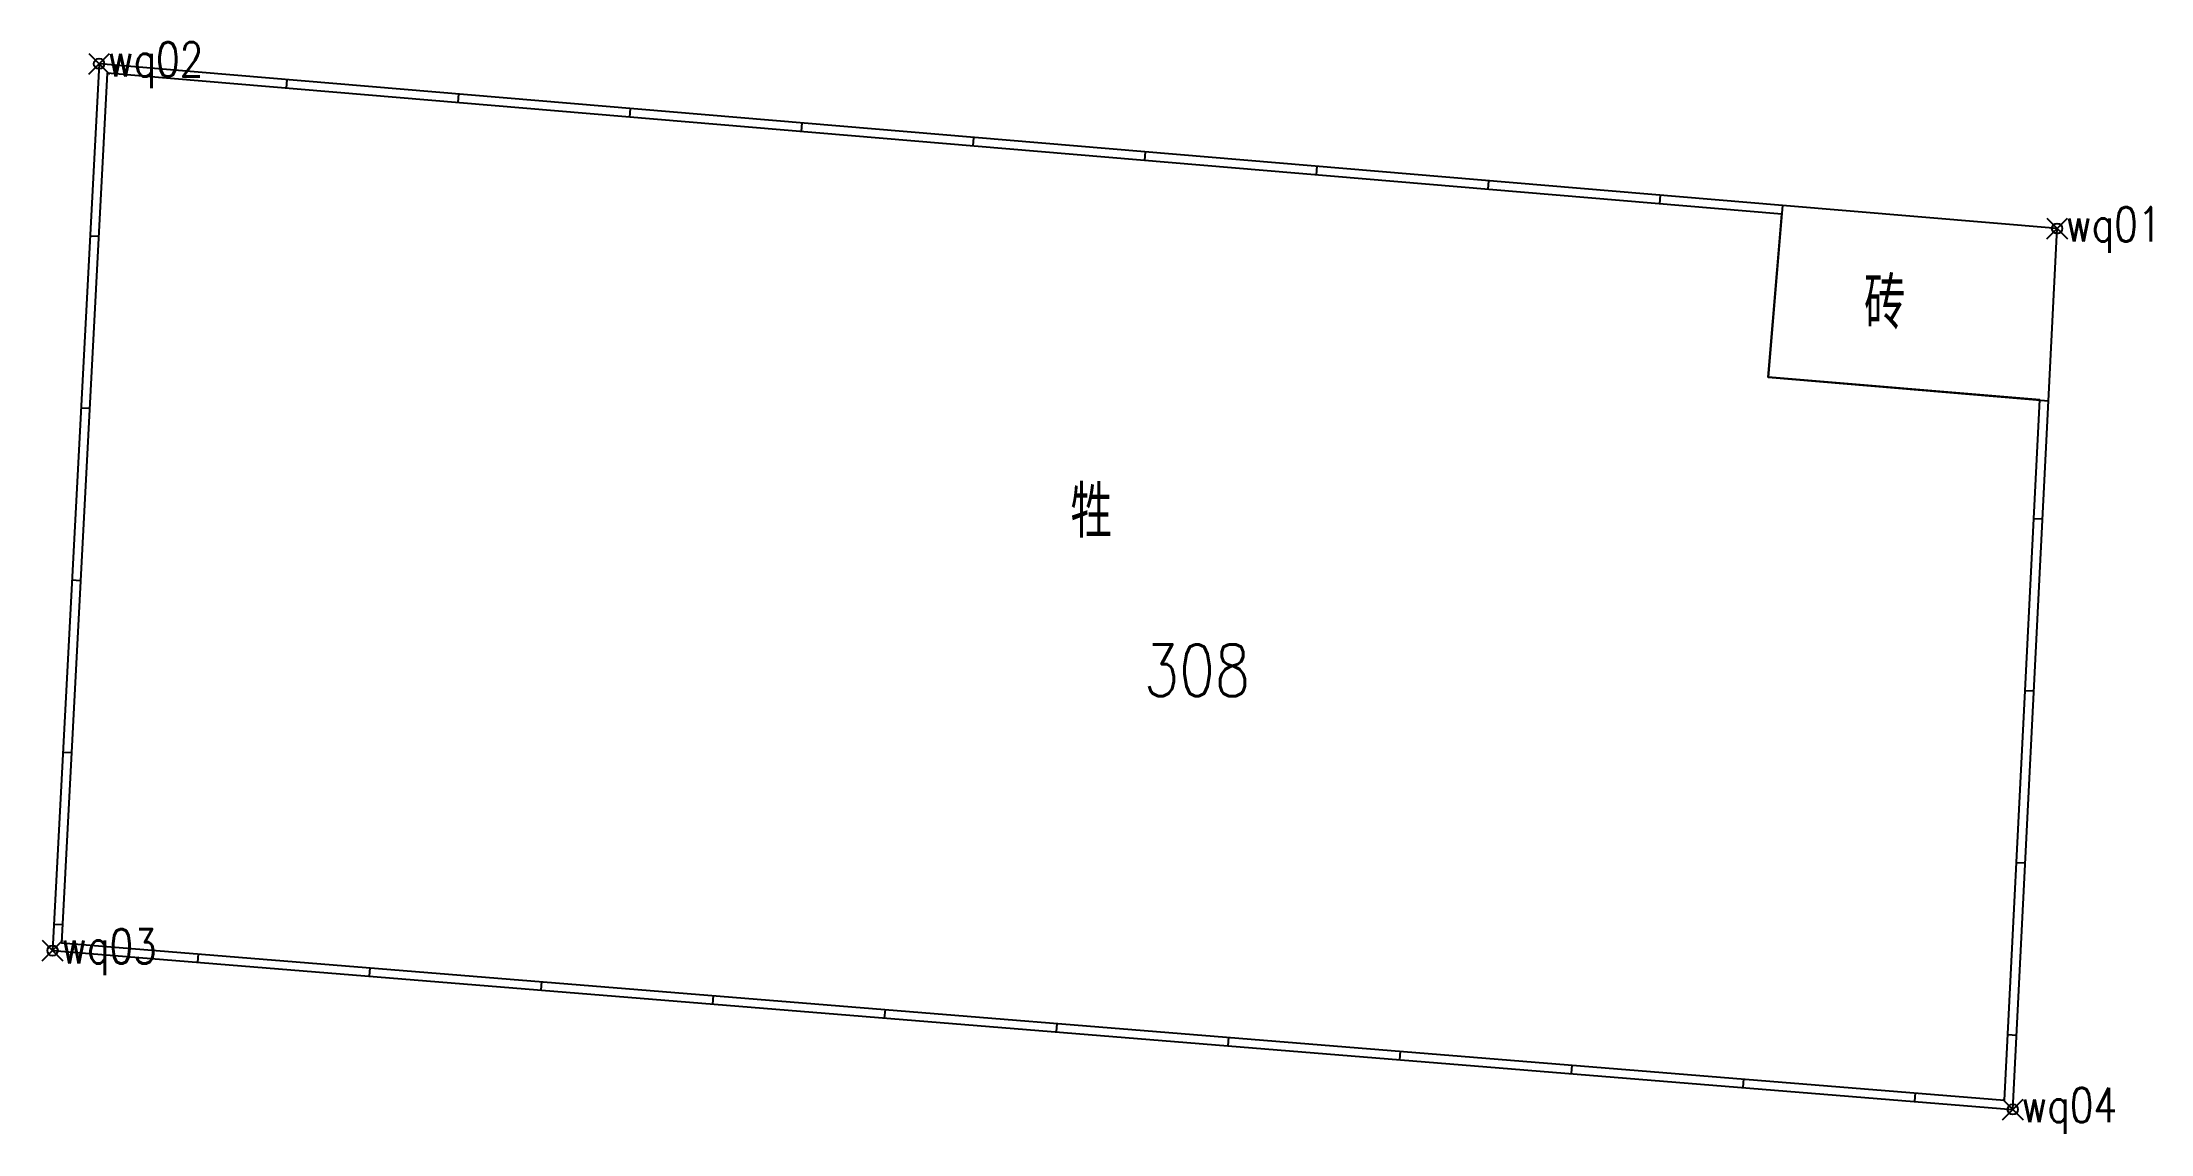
# Model space of a CAD drawing. Extents: x 499223 to 500082, y 4357473 to 4358121.
# Drawn here: x 499673.4 to 499734.6, y 4358012.4 to 4358044.1 of the extents above; entities that cross this region are included whole.
import ezdxf
from ezdxf.enums import TextEntityAlignment as Align

# ---------------------------------------------------------------- set-up
doc = ezdxf.new("R2010")
doc.units = 0
doc.header["$LTSCALE"] = 0.5
doc.header["$PDMODE"] = 35
doc.header["$PDSIZE"] = 0.3
for name, color, linetype in [('CLD', 1, 'CONTINUOUS'), ('DLDW', 11, 'CONTINUOUS'), ('JMD', 6, 'CONTINUOUS'), ('QSJX', 7, 'CONTINUOUS'), ('YBH', 3, 'CONTINUOUS')]:
    doc.layers.add(name, color=color, linetype=linetype)
doc.styles.add('HZ', font='rs.shx', dxfattribs={"width": 0.8, "bigfont": 'hztxt.shx'})

msp = doc.modelspace()

# ---------------------------------------------------------------- texts
at = {"layer": 'CLD', "linetype": 'Continuous', "style": 'HZ', "width": 0.8}
for s, p in [('wq02', (499675.326, 4358043.124, 4.524)), ('wq01', (499732.157, 4358038.341, 4.525)), ('wq03', (499673.975, 4358017.39, 4.541)), ('wq04', (499730.87, 4358012.783, 4.563))]:
    msp.add_text(s, height=1, dxfattribs=at).set_placement(p)
at = {"layer": 'DLDW', "linetype": 'Continuous', "style": 'HZ', "width": 0.8}
msp.add_text('牲', height=1.5, dxfattribs=at).set_placement((499703.872, 4358030.575), align=Align.MIDDLE)
at = {"layer": 'JMD', "linetype": 'Continuous', "style": 'HZ', "width": 0.8}
msp.add_text('砖', height=1.5, dxfattribs=at).set_placement((499727.503, 4358036.55), align=Align.MIDDLE_RIGHT)
at = {"layer": 'YBH', "linetype": 'Continuous', "style": 'HZ', "width": 0.8}
msp.add_text('308', height=1.5, dxfattribs=at).set_placement((499706.942, 4358025.9), align=Align.MIDDLE)

# ---------------------------------------------------------------- linework, layer by layer
at = {"layer": 'CLD', "linetype": 'Continuous'}
for p in [(499675.076, 4358043.499, 4.524), (499731.907, 4358038.716, 4.525), (499673.725, 4358017.765, 4.541), (499730.62, 4358013.158, 4.563)]:
    msp.add_point(p, dxfattribs=at)
at = {"layer": 'DLDW', "linetype": 'Continuous', "flags": 128}
msp.add_lwpolyline([(499731.406, 4358033.743), (499723.516, 4358034.407), (499723.914, 4358039.138), (499675.312, 4358043.228), (499673.987, 4358017.995), (499730.383, 4358013.428)], close=True, dxfattribs=at)
at = {"layer": 'JMD', "linetype": 'Continuous'}
for p, q in [((499675.547, 4358043.459), (499675.526, 4358043.21)), ((499680.53, 4358043.04), (499680.509, 4358042.791)), ((499685.512, 4358042.621), (499685.491, 4358042.372)), ((499690.494, 4358042.201), (499690.473, 4358041.952)), ((499695.477, 4358041.782), (499695.456, 4358041.533)), ((499700.459, 4358041.363), (499700.438, 4358041.114)), ((499705.442, 4358040.943), (499705.421, 4358040.694)), ((499710.424, 4358040.524), (499710.403, 4358040.275)), ((499715.406, 4358040.105), (499715.385, 4358039.856)), ((499720.389, 4358039.685), (499720.368, 4358039.436)), ((499674.814, 4358038.506), (499675.064, 4358038.493)), ((499674.552, 4358033.513), (499674.801, 4358033.5)), ((499731.482, 4358030.286), (499731.233, 4358030.298)), ((499674.29, 4358028.52), (499674.539, 4358028.507)), ((499731.231, 4358025.292), (499730.981, 4358025.305)), ((499674.027, 4358023.527), (499674.277, 4358023.513)), ((499730.98, 4358020.298), (499730.73, 4358020.311)), ((499673.765, 4358018.533), (499674.015, 4358018.52)), ((499677.942, 4358017.424), (499677.962, 4358017.673)), ((499682.925, 4358017.02), (499682.946, 4358017.269)), ((499687.909, 4358016.616), (499687.929, 4358016.866)), ((499692.893, 4358016.213), (499692.913, 4358016.462)), ((499697.877, 4358015.809), (499697.897, 4358016.059)), ((499702.86, 4358015.406), (499702.88, 4358015.655)), ((499707.844, 4358015.002), (499707.864, 4358015.251)), ((499730.728, 4358015.305), (499730.478, 4358015.317)), ((499712.828, 4358014.599), (499712.848, 4358014.848)), ((499717.811, 4358014.195), (499717.831, 4358014.444)), ((499722.795, 4358013.792), (499722.815, 4358014.041)), ((499727.779, 4358013.388), (499727.799, 4358013.637))]:
    msp.add_line(p, q, dxfattribs=at)
at = {"layer": 'JMD', "color": 7, "linetype": 'Continuous', "flags": 128}
msp.add_lwpolyline([(499723.935, 4358039.387), (499675.076, 4358043.499), (499673.725, 4358017.765), (499730.62, 4358013.158), (499731.656, 4358033.722)], dxfattribs=at)
at = {"layer": 'JMD', "linetype": 'Continuous', "flags": 128}
msp.add_lwpolyline([(499723.918, 4358039.137), (499675.312, 4358043.228), (499673.987, 4358017.995), (499730.383, 4358013.428), (499731.406, 4358033.743)], dxfattribs=at)
msp.add_lwpolyline([(499731.656, 4358033.722), (499731.907, 4358038.716), (499723.935, 4358039.387), (499723.516, 4358034.407)], close=True, dxfattribs=at)
at = {"layer": 'QSJX', "linetype": 'Continuous', "flags": 128}
msp.add_lwpolyline([(499675.076, 4358043.499), (499673.725, 4358017.765), (499730.62, 4358013.158), (499731.657, 4358033.722), (499731.907, 4358038.716), (499731.907, 4358038.716), (499723.935, 4358039.385)], close=True, dxfattribs=at)

msp.set_redraw_order([(e.dxf.handle, doc.entitydb.next_handle()) for e in msp.query("TEXT MTEXT ATTDEF DIMENSION ARC_DIMENSION")])  # texts and dimensions are drawn at this point

doc.saveas('drawing.dxf')
